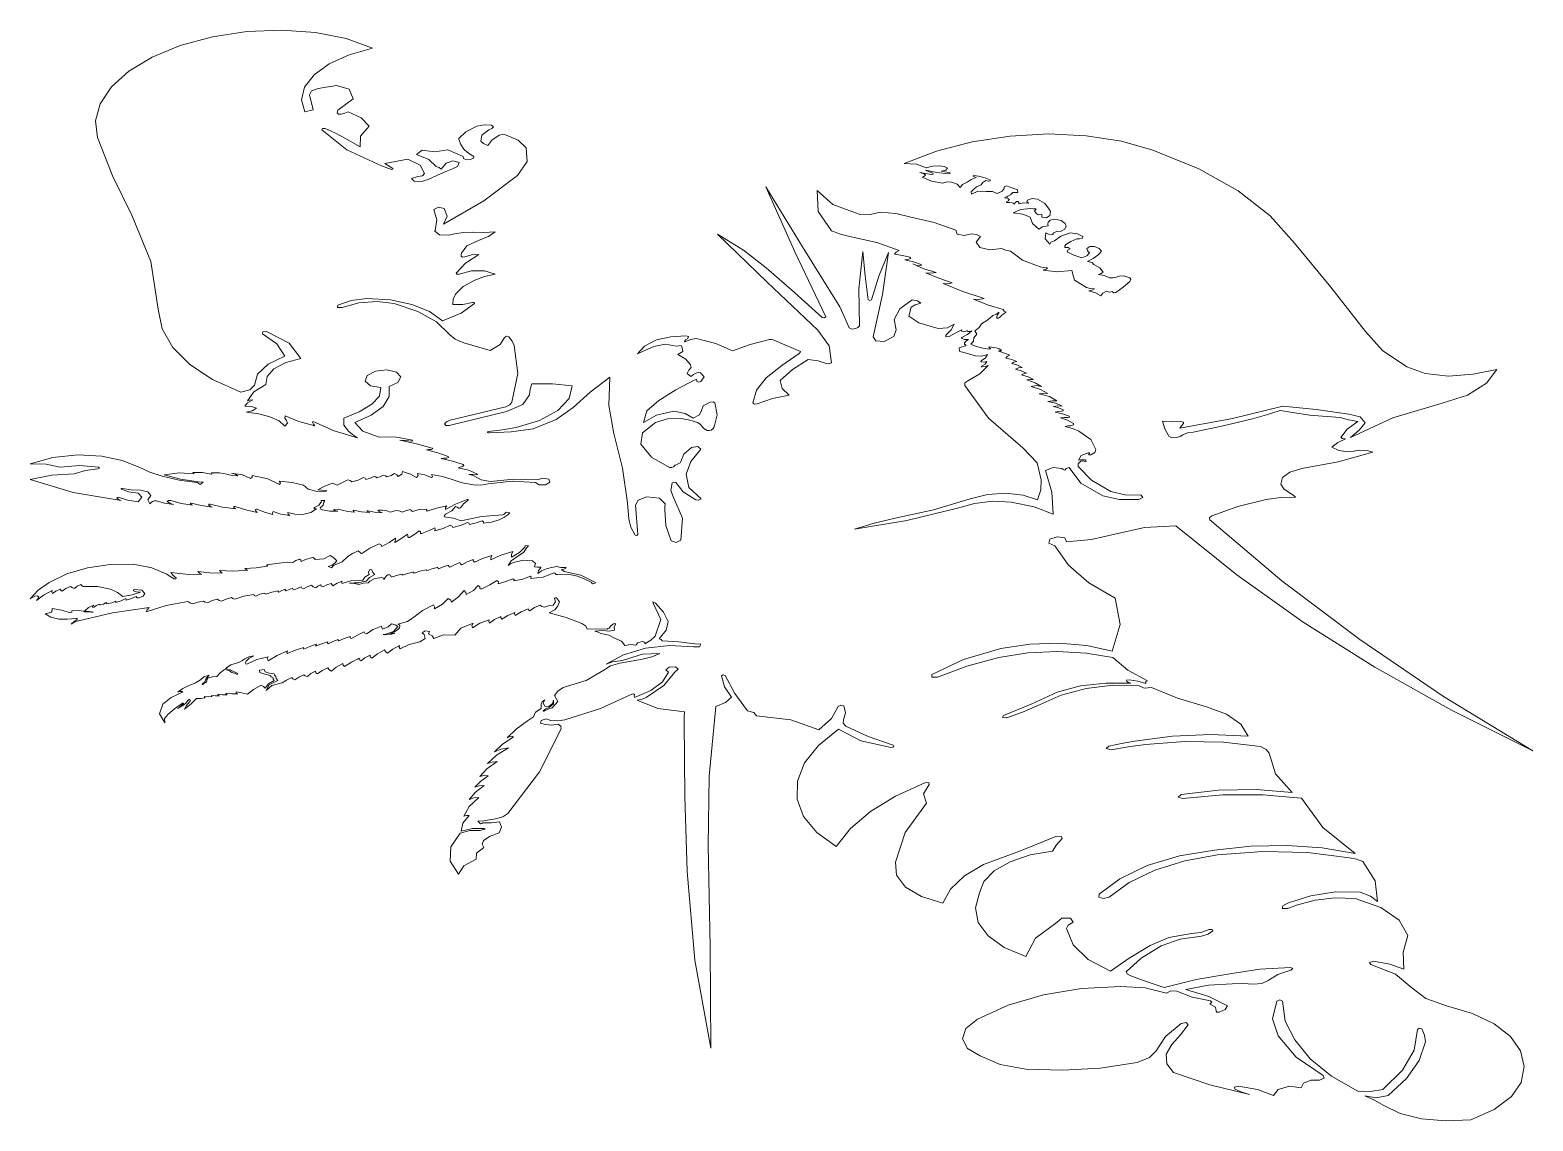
# Model space of a CAD drawing. Header units: millimetres. Extents: x 0 to 89.8, y -23.3 to 4.3.
# Drawn here: x 51.84 to 89.85, y -23.26 to 4.35 of the extents above; entities outside this region: 1.
import ezdxf

# ---------------------------------------------------------------- set-up
doc = ezdxf.new("R2010")
doc.units = ezdxf.units.MM
doc.layers.add('1', color=7, linetype='Continuous', true_color=0xffffff)
doc.layers.add('61', color=7, linetype='Continuous', true_color=0xffffff)

msp = doc.modelspace()

# ---------------------------------------------------------------- linework, layer by layer
at = {"layer": '1', "color": 3, "linetype": 'Continuous', "lineweight": 18}
msp.add_lwpolyline([(75.747281, -3.895694), (75.430692, -3.803442), (75.386852, -3.790681), (75.348474, -3.774419), (75.335516, -3.69174), (75.486807, -3.643462), (75.502869, -3.63843), (75.501996, -3.629652), (75.473833, -3.602723), (75.467136, -3.571474), (75.506325, -3.5248), (75.574661, -3.485854), (75.474819, -3.481376), (75.39849, -3.452817), (75.394283, -3.443792), (75.403909, -3.43493), (75.546191, -3.356292), (75.656606, -3.266925), (75.607932, -3.282645), (75.553256, -3.282628), (75.53812, -3.271122), (75.54072, -3.256521), (75.502368, -3.274737), (75.454473, -3.28496), (75.393163, -3.273912), (75.407149, -3.240208), (75.236381, -3.318439), (75.085284, -3.405898), (75.002043, -3.412068), (74.995568, -3.371772), (75.132102, -3.238541), (75.207487, -3.097206), (75.038828, -3.185987), (74.807096, -3.207752), (74.313274, -3.063855), (74.063659, -2.891472), (74.125656, -2.665379), (74.225545, -2.601279), (74.365829, -2.560642), (74.284865, -2.500707), (74.146225, -2.47503), (73.834404, -2.710074), (73.695407, -2.974104), (73.746666, -3.233998), (73.686447, -3.402918), (73.440556, -3.534953), (73.227839, -3.512989), (73.158779, -3.412548), (73.39892, -2.345462), (73.550746, -1.27994), (73.307511, -1.878299), (73.115199, -2.478032), (73.074064, -2.497586), (73.035306, -2.481723), (72.95707, -1.867888), (72.903554, -1.251879), (72.801591, -2.198374), (72.815251, -3.138957), (72.77664, -3.17571), (72.720437, -3.207119), (72.621031, -3.220742), (72.555014, -3.187679), (72.434861, -2.92079), (72.316953, -2.653525), (71.377778, -1.137651), (70.443398, 0.379207), (71.178665, -1.267165), (71.961097, -2.905501), (71.931003, -2.934708), (71.872063, -2.927005), (71.168375, -2.296644), (70.456865, -1.668748), (69.885486, -1.224437), (69.225053, -0.813985), (70.483588, -2.034503), (71.762164, -3.249057), (72.044856, -3.641911), (72.104262, -4.070488), (72.042564, -4.095564), (71.972169, -4.086751), (71.768266, -4.018577), (71.52036, -3.992028), (71.119166, -4.242281), (70.809673, -4.519251), (70.86241, -4.718259), (71.040725, -4.891388), (70.613119, -4.974981), (70.231518, -5.109196), (70.156544, -5.117575), (70.117967, -5.088245), (70.212803, -4.766993), (70.454176, -4.455972), (70.850494, -4.1383), (71.292613, -3.833978), (71.318935, -3.808986), (71.324754, -3.782098), (70.631426, -3.487622), (70.586791, -3.480044), (70.537508, -3.484741), (70.053043, -3.612822), (69.600702, -3.770699), (69.179984, -3.586848), (68.681594, -3.453684), (68.540323, -3.48369), (68.424258, -3.535745), (68.401976, -3.539519), (68.390828, -3.530461), (68.418363, -3.488998), (68.475383, -3.45413), (68.493235, -3.410368), (68.422553, -3.388428), (68.043491, -3.41257), (67.683082, -3.492646), (67.379478, -3.652277), (67.202848, -3.848908), (67.403984, -3.751295), (67.616506, -3.659912), (67.909598, -3.599976), (68.184285, -3.648), (68.306045, -3.634006), (68.332041, -3.691055), (68.345532, -3.783944), (68.21978, -3.862701), (68.419913, -3.981336), (68.541399, -4.126317), (68.554619, -4.191134), (68.502531, -4.255204), (68.461169, -4.34562), (68.553274, -4.417892), (68.615472, -4.366596), (68.702764, -4.324458), (68.74966, -4.316155), (68.793282, -4.323445), (68.891554, -4.426848), (68.806703, -4.544346), (68.741284, -4.560086), (68.693249, -4.538383), (68.705949, -4.517459), (68.696242, -4.497538), (68.661423, -4.500414), (68.630981, -4.510631), (68.167808, -4.759422), (67.73876, -5.022141), (67.437321, -5.289147), (67.355259, -5.58032), (67.682158, -5.397596), (68.121514, -5.295118), (68.408242, -5.357035), (68.612386, -5.471235), (68.770032, -5.388223), (68.821992, -5.28164), (68.860617, -5.159839), (69.042413, -5.066837), (69.113638, -5.063635), (69.156907, -5.088703), (69.217577, -5.38532), (69.140222, -5.689627), (69.115169, -5.73397), (69.062775, -5.773588), (69.013752, -5.787131), (68.963366, -5.781487), (68.876448, -5.735242), (68.827823, -5.675687), (68.788474, -5.625156), (68.719296, -5.584427), (68.526017, -5.521769), (68.304226, -5.483282), (67.960968, -5.488085), (67.653548, -5.583963), (67.330086, -5.843648), (67.283961, -6.13288), (67.552024, -6.459366), (68.01248, -6.720637), (68.069028, -6.724147), (68.11064, -6.701499), (68.153908, -6.659559), (68.22653, -6.628156), (68.279506, -6.60233), (68.299683, -6.568148), (68.371389, -6.384094), (68.569833, -6.216732), (68.73029, -6.192635), (68.802482, -6.259788), (68.553907, -6.571129), (68.431627, -6.893042), (68.497939, -7.229919), (68.808015, -7.517545), (68.746904, -7.545174), (68.672975, -7.537503), (68.359416, -7.340141), (68.168386, -7.103221), (68.124374, -7.088834), (68.080145, -7.108595), (68.042124, -7.300309), (68.112122, -7.483077), (68.33703, -8.007226), (68.296736, -8.558753), (68.180585, -8.61694), (68.055811, -8.578955), (67.91582, -8.191458), (67.891401, -7.791026), (67.896072, -7.716526), (67.897643, -7.642187), (67.75937, -7.496785), (67.434279, -7.46307), (67.221588, -7.54949), (67.147035, -7.676163), (67.212555, -8.419227), (67.184842, -8.438154), (67.146071, -8.429662), (67.034951, -8.23529), (66.985405, -8.031252), (66.949008, -7.618459), (66.824157, -6.735281), (66.606362, -5.862209), (66.47386, -5.15629), (66.501401, -4.437559), (66.005137, -4.812493), (65.572378, -5.203496), (65.145129, -5.509082), (64.560335, -5.744242), (64.006288, -5.818566), (63.446736, -5.84322), (63.421436, -5.841209), (63.406521, -5.831501), (63.411629, -5.817667), (63.436181, -5.809497), (63.789308, -5.767313), (64.135962, -5.707016), (64.722917, -5.533278), (65.185729, -5.280508), (65.473237, -4.976654), (65.553645, -4.655311), (65.053735, -4.60455), (64.531364, -4.602538), (64.487204, -4.740663), (64.466538, -4.878669), (64.301216, -5.126884), (63.892834, -5.304271), (62.441945, -5.656345), (62.355561, -5.654661), (62.323914, -5.616595), (62.369486, -5.563141), (62.461327, -5.525267), (63.872613, -5.182804), (63.971747, -5.133386), (64.024188, -5.070361), (64.175599, -4.345843), (64.080563, -3.634375), (64.029916, -3.521869), (63.950261, -3.415172), (63.888688, -3.402106), (63.840126, -3.430245), (63.726942, -3.60934), (63.478073, -3.758238), (62.807454, -3.562822), (62.589342, -3.475469), (62.448106, -3.354535), (62.120298, -3.03576), (61.644407, -2.771402), (61.045133, -2.575182), (60.614477, -2.521516), (60.153664, -2.555238), (59.730637, -2.671378), (59.618912, -2.670419), (59.626093, -2.614733), (59.964055, -2.493532), (60.356657, -2.448395), (60.954045, -2.482766), (61.494731, -2.592711), (61.943265, -2.771021), (62.270234, -3.006003), (62.743504, -2.818804), (63.081124, -2.571242), (63.074181, -2.549423), (63.029142, -2.547856), (62.781728, -2.59326), (62.528293, -2.595938), (62.540194, -2.465848), (62.601822, -2.336101), (62.794002, -2.142205), (63.085531, -1.977261), (63.330383, -1.890262), (63.601764, -1.830309), (63.333931, -1.748737), (63.00246, -1.747255), (62.690722, -1.826236), (62.630583, -1.829567), (62.614065, -1.802244), (62.855113, -1.553976), (63.192521, -1.330453), (63.003714, -1.342898), (62.832716, -1.392823), (62.773806, -1.399546), (62.741371, -1.377269), (62.741696, -1.339311), (62.74752, -1.301118), (62.889824, -1.111276), (63.195255, -0.968968), (63.429546, -0.876058), (63.598692, -0.753933), (63.31355, -0.772495), (63.031882, -0.768312), (62.801164, -0.772509), (62.574342, -0.809737), (62.433189, -0.843953), (62.195441, -0.837378), (62.079066, -0.740762), (62.079185, -0.732475), (62.081532, -0.724128), (62.129835, -0.455684), (62.051895, -0.196819), (62.171359, -0.135758), (62.311178, -0.167091), (62.391271, -0.360636), (62.297908, -0.563609), (63.31303, 0.025086), (64.16636, 0.668808), (64.41406, 1.017558), (64.383199, 1.370036), (64.183563, 1.559401), (63.864824, 1.700416), (63.781095, 1.707708), (63.700224, 1.68623), (63.518924, 1.564709), (63.414722, 1.426158), (63.303893, 1.473103), (63.242263, 1.539545), (63.26342, 1.690593), (63.44516, 1.822705), (63.518964, 1.854929), (63.55956, 1.901625), (63.506774, 1.939277), (63.319883, 1.950917), (63.134559, 1.913212), (62.857523, 1.775579), (62.684944, 1.60427), (62.679543, 1.59026), (62.680545, 1.576404), (62.733411, 1.451103), (62.812257, 1.33066), (62.900571, 1.246963), (63.024117, 1.176163), (63.059802, 1.145057), (63.054475, 1.107169), (62.976277, 1.071709), (62.876275, 1.066488), (62.797632, 1.097666), (62.792292, 1.15008), (62.409154, 1.316202), (62.073681, 1.262542), (61.756286, 1.305243), (61.611732, 1.198006), (61.922453, 1.072023), (62.106539, 0.893257), (62.187595, 0.868467), (62.23653, 0.827994), (62.364538, 0.978642), (62.53309, 1.041265), (62.694669, 0.994181), (62.646933, 0.896352), (62.523871, 0.837425), (62.394571, 0.781941), (62.146477, 0.676641), (61.907786, 0.565999), (61.737299, 0.517736), (61.552505, 0.520111), (61.487488, 0.595442), (61.644252, 0.642791), (61.762691, 0.660238), (61.816868, 0.716229), (61.705266, 0.930973), (61.394925, 1.081888), (60.808636, 0.969566), (61.018134, 0.845129), (61.014842, 0.82617), (60.976466, 0.82321), (60.728033, 0.909773), (59.849156, 1.315369), (59.221086, 1.826506), (59.239607, 1.857585), (59.303116, 1.858701), (59.530382, 1.756419), (59.741683, 1.646125), (60.185032, 1.396846), (60.193709, 1.661796), (60.419005, 1.916128), (60.215886, 2.122699), (59.883041, 2.279001), (59.802434, 2.241926), (59.70524, 2.218029), (59.638816, 2.221924), (59.608941, 2.25024), (59.611781, 2.285262), (59.622183, 2.320409), (60.013726, 2.610879), (59.907583, 2.853353), (59.590563, 2.945733), (59.126894, 2.869297), (58.9608, 2.80606), (58.910804, 2.708991), (59.001696, 2.327699), (58.791393, 2.27461), (58.704105, 2.583714), (58.782841, 2.903722), (59.022411, 3.213593), (59.407077, 3.492953), (59.911536, 3.723434), (60.502625, 3.889882), (59.835153, 4.131926), (59.05591, 4.287295), (58.203762, 4.348241), (57.321206, 4.311724), (56.452251, 4.179566), (55.640233, 3.958355), (54.92565, 3.659127), (54.342294, 3.303865), (53.898673, 2.907174), (53.61221, 2.484639), (53.494169, 2.052864), (53.549181, 1.62881), (53.935487, 0.638917), (54.413935, -0.335736), (54.893041, -1.507963), (55.081084, -2.717617), (55.182998, -3.212615), (55.452105, -3.682078), (55.881041, -4.113159), (56.458061, -4.49406), (57.167381, -4.814355), (57.399541, -4.754704), (57.515317, -4.638971), (57.592091, -4.363376), (57.858838, -4.106629), (58.281233, -3.901769), (58.082074, -3.595448), (57.720056, -3.335852), (57.724221, -3.288793), (57.819629, -3.280368), (58.392283, -3.575614), (58.685623, -3.966815), (58.306039, -4.066989), (58.0087, -4.22423), (57.833963, -4.417196), (57.805545, -4.619698), (57.49725, -4.808572), (57.334812, -5.031503), (57.390464, -5.013615), (57.4534, -5.009246), (57.464052, -5.01389), (57.458606, -5.021182), (57.341342, -5.088001), (57.271453, -5.167673), (57.438598, -5.176431), (57.568745, -5.223193), (57.457357, -5.284355), (57.313556, -5.324158), (57.627341, -5.3624), (57.907455, -5.435202), (58.138741, -5.53643), (58.28706, -5.671912), (58.346803, -5.601623), (58.324124, -5.531177), (58.286133, -5.476717), (58.289859, -5.416705), (58.637632, -5.560979), (59.041479, -5.667742), (59.005705, -5.621937), (58.979132, -5.574142), (58.991749, -5.560739), (59.019716, -5.562055), (59.530836, -5.790934), (60.121499, -5.970722), (59.998048, -5.890115), (59.893283, -5.802719), (59.774193, -5.646234), (59.776595, -5.472078), (60.165677, -5.313278), (60.480229, -5.118428), (60.680261, -4.913346), (60.707785, -4.695922), (60.449943, -4.651173), (60.31863, -4.534716), (60.366689, -4.393413), (60.574773, -4.284123), (60.859157, -4.250823), (61.105404, -4.306913), (61.214425, -4.429823), (61.142353, -4.570096), (60.918188, -4.671285), (60.920554, -4.924193), (60.765669, -5.175258), (60.468243, -5.400639), (60.056514, -5.578941), (60.251619, -5.803224), (60.647082, -5.944286), (61.103965, -5.952013), (61.51229, -6.033356), (61.518537, -6.047453), (61.490321, -6.054493), (61.341021, -6.040417), (61.188857, -6.031484), (61.613081, -6.119913), (62.011996, -6.229963), (62.02386, -6.249703), (61.98722, -6.263419), (61.928125, -6.266359), (61.869156, -6.272072), (62.152482, -6.35239), (62.41559, -6.446692), (62.424793, -6.469508), (62.382497, -6.483872), (62.310199, -6.486986), (62.238202, -6.495004), (62.526492, -6.564177), (62.793914, -6.649397), (62.811526, -6.674187), (62.773732, -6.696582), (62.719397, -6.710147), (62.668737, -6.727318), (62.939278, -6.789891), (63.15828, -6.88748), (63.15785, -6.899565), (63.133997, -6.903994), (63.038565, -6.89589), (62.9391, -6.899095), (63.017632, -6.911936), (63.076719, -6.939197), (63.245135, -7.02922), (63.480153, -7.074956), (64.075412, -7.02049), (64.663332, -7.032663), (64.810653, -6.9891), (64.955785, -7.016578), (64.984663, -7.093502), (64.874591, -7.159415), (64.712078, -7.162508), (64.624853, -7.100354), (64.032399, -7.066049), (63.425984, -7.136425), (63.23923, -7.165157), (63.051571, -7.162358), (62.764617, -7.111502), (62.518392, -7.027122), (62.268967, -6.950789), (61.988035, -6.901769), (62.008959, -6.928934), (62.014856, -6.958689), (61.995444, -6.972101), (61.965886, -6.968525), (61.823007, -6.904915), (61.635728, -6.874929), (61.656145, -6.92374), (61.615146, -6.973254), (61.457576, -6.887601), (61.259988, -6.824425), (61.242883, -6.89343), (61.148838, -6.949891), (61.116643, -6.908703), (61.058269, -6.876349), (60.974607, -6.926534), (60.864212, -6.961253), (60.831196, -6.931857), (60.772851, -6.914683), (60.697455, -6.956966), (60.598979, -6.984262), (60.585566, -6.959263), (60.550444, -6.941103), (60.4519, -6.989491), (60.330651, -7.021229), (60.316197, -6.991269), (60.269043, -6.972574), (60.137753, -7.038481), (59.974341, -7.08116), (59.933875, -7.053617), (59.877884, -7.033785), (59.744106, -7.103451), (59.606041, -7.171055), (59.550656, -7.141545), (59.487457, -7.116098), (59.289512, -7.193681), (59.121414, -7.287125), (59.221927, -7.298842), (59.326686, -7.302989), (59.34363, -7.311719), (59.325494, -7.32211), (59.195722, -7.328427), (59.069213, -7.322031), (58.8692, -7.268206), (58.753884, -7.171399), (58.466446, -7.09793), (58.13767, -7.071212), (58.171979, -7.110291), (58.150906, -7.15491), (57.853825, -7.007412), (57.460289, -6.924475), (57.4589, -6.965491), (57.416137, -7.003317), (57.214668, -6.905868), (56.938209, -6.864051), (57.031401, -6.888819), (57.098209, -6.928809), (56.948922, -6.920982), (56.81403, -6.89366), (56.630798, -6.859283), (56.427059, -6.858171), (56.433319, -6.872727), (56.421841, -6.887625), (56.201622, -6.846554), (55.956895, -6.845536), (55.978606, -6.861465), (55.985317, -6.881076), (55.612914, -6.855018), (55.232456, -6.90995), (55.643958, -7.016751), (56.097788, -7.081954), (56.215801, -7.093654), (56.143093, -7.147596), (56.068994, -7.103315), (55.609116, -7.039132), (55.180502, -6.94217), (54.867952, -6.842191), (54.603021, -6.714201), (54.173154, -6.54356), (53.655443, -6.438081), (53.044382, -6.403573), (52.417837, -6.46856), (51.840184, -6.626367), (52.243526, -6.636524), (52.599743, -6.713548), (53.09745, -6.671306), (53.572817, -6.714788), (53.592311, -6.734641), (53.555175, -6.751232), (53.240081, -6.79401), (52.952856, -6.879535), (52.387175, -6.917178), (51.843174, -7.027222), (52.929359, -7.351159), (54.147021, -7.559122), (54.075969, -7.528971), (54.037476, -7.486056), (54.045924, -7.476283), (54.066508, -7.475885), (54.308429, -7.545541), (54.576276, -7.592115), (54.663285, -7.475001), (54.571306, -7.370021), (54.338022, -7.337459), (54.144801, -7.269973), (54.144424, -7.255713), (54.173125, -7.251466), (54.396562, -7.286311), (54.636683, -7.294147), (54.817547, -7.337179), (54.894984, -7.429155), (54.819322, -7.536942), (54.873282, -7.639868), (54.900137, -7.61059), (54.936084, -7.583353), (54.984603, -7.565468), (55.041454, -7.565024), (55.242847, -7.622362), (55.470519, -7.654807), (55.373234, -7.626728), (55.307241, -7.581912), (55.340059, -7.555857), (55.398574, -7.55568), (55.659428, -7.628889), (55.946719, -7.678217), (55.913093, -7.655956), (55.894021, -7.629259), (55.900699, -7.621398), (55.91727, -7.620752), (56.16976, -7.68439), (56.444772, -7.725944), (56.392567, -7.699952), (56.350904, -7.669484), (56.357982, -7.65127), (56.394865, -7.648048), (56.706979, -7.720853), (57.04227, -7.769996), (57.008698, -7.747216), (56.987423, -7.720601), (56.999294, -7.705751), (57.030294, -7.705194), (57.29508, -7.791437), (57.581562, -7.86122), (57.549938, -7.825676), (57.541235, -7.785848), (57.555607, -7.775055), (57.57984, -7.776071), (57.768807, -7.847916), (57.975697, -7.907735), (57.969549, -7.872991), (57.987973, -7.837764), (58.185978, -7.898741), (58.410318, -7.936747), (58.366028, -7.900685), (58.359384, -7.856734), (58.534013, -7.900407), (58.734953, -7.912415), (58.9399, -7.858374), (59.083715, -7.766774), (59.060369, -7.768589), (59.038404, -7.76607), (59.019412, -7.751637), (59.035784, -7.734299), (59.143688, -7.673061), (59.204314, -7.599376), (59.202319, -7.554579), (59.293152, -7.554854), (59.2672, -7.599565), (59.25001, -7.675229), (59.173311, -7.744983), (59.193708, -7.771445), (59.226866, -7.793969), (59.418453, -7.82453), (59.627299, -7.823607), (59.573548, -7.813615), (59.527459, -7.797469), (59.524068, -7.791088), (59.533713, -7.785603), (59.641517, -7.777531), (59.735675, -7.797428), (59.880164, -7.835873), (60.045268, -7.852371), (60.020505, -7.833023), (60.00835, -7.810363), (60.012607, -7.80576), (60.022423, -7.805125), (60.220308, -7.842184), (60.432159, -7.861596), (60.388603, -7.845764), (60.357808, -7.823766), (60.361637, -7.815547), (60.37834, -7.814146), (60.551805, -7.850121), (60.740893, -7.867108), (60.681897, -7.844494), (60.6351, -7.815765), (60.635127, -7.805151), (60.653933, -7.798724), (60.699755, -7.797731), (60.744495, -7.80014), (60.863951, -7.813959), (60.956553, -7.850861), (61.031076, -7.822889), (61.118031, -7.809636), (61.198106, -7.822858), (61.258611, -7.850601), (61.351586, -7.807346), (61.467631, -7.784495), (61.475549, -7.812629), (61.509154, -7.834261), (61.681481, -7.785569), (61.870331, -7.771585), (61.862547, -7.79966), (61.879446, -7.825195), (62.122151, -7.749685), (62.377328, -7.687386), (62.343681, -7.733501), (62.347983, -7.780189), (62.601506, -7.644927), (62.889952, -7.528357), (62.922611, -7.529097), (62.922438, -7.545361), (62.80355, -7.638875), (62.726729, -7.740578), (62.703911, -7.751834), (62.676714, -7.746899), (62.643325, -7.725719), (62.601559, -7.708576), (62.506979, -7.813664), (62.344801, -7.899053), (62.316891, -7.935058), (62.311168, -7.972202), (62.544691, -8.006281), (62.740269, -8.073331), (63.257339, -7.960543), (63.799574, -7.918098), (63.823573, -7.911903), (63.829238, -7.899189), (63.883526, -7.850193), (63.975808, -7.871664), (63.919026, -7.920082), (63.820393, -7.987642), (63.701665, -8.047209), (63.513604, -8.106251), (63.304303, -8.13376), (63.309627, -8.098766), (63.273019, -8.071283), (63.122513, -8.123934), (62.955844, -8.159613), (62.939095, -8.133506), (62.900162, -8.114953), (62.726238, -8.187825), (62.52748, -8.240493), (62.512929, -8.205428), (62.46475, -8.180385), (62.285244, -8.261461), (62.079646, -8.323955), (62.089059, -8.285853), (62.07312, -8.249866), (61.915591, -8.32308), (61.743957, -8.387656), (61.724809, -8.388471), (61.716838, -8.380423), (61.711461, -8.348751), (61.680608, -8.322346), (61.570313, -8.408703), (61.439224, -8.488363), (61.407162, -8.492656), (61.39269, -8.479346), (61.396683, -8.442447), (61.384292, -8.407024), (61.242149, -8.512919), (61.079845, -8.612144), (61.062587, -8.614203), (61.056796, -8.606532), (61.079379, -8.558321), (61.082294, -8.510065), (60.921702, -8.620043), (60.736562, -8.720767), (60.721868, -8.681201), (60.672735, -8.650947), (60.43456, -8.764493), (60.233629, -8.89395), (60.219232, -8.897663), (60.208128, -8.893054), (60.181492, -8.860348), (60.136498, -8.833744), (59.996199, -8.90092), (59.877163, -8.977185), (59.731222, -9.104811), (59.51051, -9.204935), (59.459319, -9.257975), (59.377365, -9.224362), (59.477078, -9.191222), (59.551759, -9.138914), (59.594898, -9.079975), (59.51941, -9.010993), (59.427086, -8.947823), (59.26757, -9.030648), (59.050075, -9.051671), (59.031418, -9.021735), (58.991196, -8.998515), (58.834679, -9.041266), (58.69725, -9.099203), (58.686057, -9.066306), (58.65397, -9.03812), (58.559407, -9.07718), (58.485869, -9.125917), (58.348266, -9.116587), (58.20628, -9.130593), (58.013449, -9.158885), (57.819647, -9.184175), (57.830812, -9.192102), (57.844694, -9.198849), (57.850157, -9.207082), (57.838151, -9.214615), (57.557372, -9.263005), (57.269778, -9.27631), (57.301316, -9.299826), (57.347327, -9.316442), (56.986352, -9.340536), (56.632561, -9.327464), (56.662026, -9.360842), (56.700968, -9.391341), (56.384871, -9.384346), (56.08163, -9.352003), (56.121717, -9.393238), (56.176038, -9.429722), (55.782097, -9.419435), (55.403751, -9.378926), (55.457679, -9.450836), (55.535209, -9.516143), (55.528298, -9.536949), (55.486292, -9.538005), (55.382816, -9.481578), (55.299717, -9.41699), (54.922733, -9.257722), (54.450093, -9.169415), (53.870042, -9.178103), (53.295588, -9.262021), (52.766974, -9.415288), (52.32124, -9.627166), (52.04395, -9.825367), (51.84573, -10.042094), (51.901767, -10.009815), (51.961582, -9.979191), (52.028831, -9.97112), (52.058512, -9.999109), (52.034583, -10.042059), (52.002576, -10.084182), (52.179929, -9.951534), (52.401878, -9.835206), (52.390147, -9.873416), (52.405765, -9.909576), (52.49453, -9.851299), (52.604224, -9.802231), (52.619489, -9.828466), (52.649931, -9.850489), (52.746153, -9.786442), (52.864913, -9.732084), (52.903035, -9.761338), (52.962908, -9.779697), (53.030266, -9.726453), (53.121893, -9.682297), (53.143889, -9.710787), (53.180588, -9.734658), (53.548087, -9.731868), (53.870361, -9.800661), (54.052511, -9.88061), (54.183676, -9.982782), (54.423282, -9.947045), (54.637073, -9.87673), (54.53484, -9.869937), (54.456732, -9.839894), (54.45358, -9.820571), (54.485919, -9.807063), (54.668661, -9.824906), (54.742263, -9.907381), (54.701293, -9.974402), (54.58567, -10.018299), (54.551166, -10.017222), (54.532787, -10.00369), (54.528388, -9.994506), (54.520638, -9.986065), (54.405108, -10.036769), (54.274318, -10.076364), (54.271587, -10.056458), (54.261273, -10.037625), (54.147674, -10.093834), (54.010051, -10.133439), (54.0116, -10.117355), (54.008547, -10.101614), (53.905567, -10.144859), (53.781522, -10.166953), (53.782236, -10.151929), (53.765006, -10.140632), (53.700999, -10.175614), (53.620661, -10.200465), (53.605661, -10.200401), (53.597819, -10.19454), (53.592374, -10.184727), (53.580751, -10.176635), (53.519451, -10.216052), (53.448826, -10.251623), (53.431549, -10.25384), (53.421097, -10.247651), (53.427719, -10.224934), (53.455834, -10.205348), (53.320375, -10.267204), (53.225409, -10.344509), (53.234748, -10.355223), (53.25538, -10.360736), (53.332951, -10.361533), (53.404482, -10.37282), (53.440338, -10.380272), (53.399547, -10.381097), (53.323796, -10.37273), (53.243485, -10.377254), (53.213572, -10.370823), (53.200154, -10.356148), (53.053993, -10.33577), (52.896106, -10.349204), (52.900165, -10.378657), (52.858475, -10.402908), (52.644261, -10.334745), (52.399725, -10.292524), (52.390248, -10.383464), (52.218354, -10.427075), (52.364773, -10.510655), (52.568739, -10.55916), (52.781042, -10.560825), (52.99492, -10.539682), (53.03331, -10.545854), (53.030128, -10.566674), (52.949807, -10.625446), (52.881505, -10.687323), (52.947778, -10.64457), (53.03032, -10.609266), (53.921257, -10.399777), (54.853288, -10.266296), (54.800568, -10.319429), (54.779324, -10.375925), (55.280611, -10.212871), (55.833185, -10.112278), (55.88429, -10.148024), (55.957674, -10.172587), (56.083922, -10.128314), (56.225147, -10.100481), (56.264735, -10.130047), (56.328701, -10.146538), (56.443552, -10.090826), (56.584166, -10.054223), (56.622961, -10.084642), (56.682555, -10.105144), (56.797938, -10.051379), (56.933581, -10.012162), (56.967617, -10.038292), (57.021973, -10.054049), (57.248159, -9.980092), (57.497525, -9.934019), (57.505429, -9.959508), (57.547151, -9.973385), (57.653611, -9.926178), (57.781275, -9.896955), (57.783805, -9.915275), (57.805542, -9.929064), (57.955303, -9.880036), (58.116061, -9.84255), (58.115283, -9.859667), (58.129467, -9.874373), (58.207118, -9.834542), (58.297773, -9.802467), (58.2943, -9.823979), (58.314074, -9.841785), (58.388969, -9.806566), (58.4746, -9.778449), (58.48739, -9.801413), (58.515489, -9.82001), (58.599896, -9.778897), (58.694859, -9.744165), (58.710497, -9.774186), (58.753878, -9.795294), (58.844824, -9.742444), (58.958455, -9.702041), (59.000302, -9.737376), (59.065767, -9.76211), (59.116114, -9.724403), (59.181682, -9.692551), (59.20694, -9.722467), (59.255231, -9.743629), (59.347482, -9.694282), (59.455489, -9.653756), (59.469537, -9.684982), (59.500467, -9.712177), (59.604436, -9.648412), (59.729884, -9.594803), (59.716499, -9.626149), (59.728921, -9.655981), (59.978253, -9.584615), (60.252251, -9.570784), (60.309481, -9.492322), (60.417661, -9.425714), (60.401414, -9.371249), (60.420183, -9.314791), (60.453091, -9.30251), (60.479971, -9.31466), (60.505209, -9.375143), (60.560413, -9.428893), (60.426152, -9.505573), (60.336261, -9.595183), (60.240713, -9.612157), (60.151532, -9.637826), (60.034318, -9.635992), (59.916777, -9.651411), (60.044482, -9.655771), (60.157624, -9.680258), (60.266135, -9.646745), (60.387564, -9.6402), (60.404237, -9.618715), (60.42993, -9.599051), (60.560965, -9.532364), (60.734497, -9.503875), (60.779374, -9.524412), (60.786728, -9.555823), (60.819731, -9.505288), (60.864157, -9.456286), (60.889814, -9.440683), (60.927166, -9.434003), (60.957372, -9.446168), (60.965012, -9.46576), (60.963547, -9.481203), (60.971612, -9.49555), (61.103339, -9.450749), (61.245939, -9.416927), (61.246948, -9.431429), (61.26026, -9.443631), (61.387708, -9.400694), (61.523959, -9.366389), (61.537034, -9.366727), (61.54271, -9.372264), (61.545346, -9.38361), (61.554642, -9.393679), (61.700746, -9.345152), (61.857075, -9.306942), (61.866231, -9.307503), (61.868707, -9.311817), (61.867243, -9.322545), (61.874189, -9.332214), (61.998558, -9.287567), (62.134889, -9.25434), (62.15469, -9.255439), (62.161564, -9.264412), (62.160913, -9.275702), (62.165872, -9.286383), (62.289714, -9.236924), (62.424697, -9.196125), (62.431494, -9.222213), (62.458285, -9.243809), (62.576974, -9.180326), (62.709483, -9.123995), (62.724057, -9.157109), (62.760201, -9.184764), (62.894573, -9.11157), (63.043531, -9.045645), (63.04996, -9.083029), (63.077477, -9.116746), (63.281566, -9.023442), (63.516282, -8.951694), (63.489867, -9.005943), (63.496344, -9.059619), (63.745114, -8.935621), (64.049473, -8.850484), (64.017568, -8.918686), (64.015301, -8.986851), (64.213741, -8.871515), (64.35048, -8.738199), (64.364172, -8.695948), (64.445311, -8.704157), (64.405562, -8.743771), (64.319542, -8.873183), (64.14928, -8.984787), (64.006391, -9.08674), (63.931697, -9.201957), (63.992151, -9.159802), (64.068088, -9.123989), (64.306103, -9.067321), (64.549958, -9.084837), (64.622336, -9.154116), (64.598002, -9.236645), (64.666177, -9.242197), (64.736753, -9.241803), (64.759546, -9.24729), (64.758747, -9.260476), (64.699723, -9.33059), (64.681164, -9.403635), (64.776917, -9.337576), (64.903127, -9.285144), (65.028612, -9.248511), (65.165806, -9.230434), (65.260641, -9.250539), (65.368718, -9.249405), (65.394201, -9.254579), (65.390982, -9.268899), (65.338687, -9.29468), (65.275391, -9.312823), (65.316058, -9.329491), (65.343402, -9.352005), (65.76651, -9.445002), (66.086759, -9.605674), (66.145715, -9.638098), (66.064769, -9.666896), (66.027745, -9.626671), (65.865878, -9.542952), (65.681875, -9.470998), (65.445719, -9.419488), (65.174421, -9.426299), (65.144347, -9.424987), (65.125974, -9.414034), (65.110247, -9.398748), (65.084797, -9.387359), (64.819664, -9.494885), (64.497982, -9.532274), (64.513693, -9.499987), (64.495096, -9.470223), (64.298993, -9.544631), (64.076369, -9.593097), (64.079387, -9.561099), (64.048211, -9.535108), (63.875417, -9.606964), (63.680457, -9.661205), (63.685024, -9.616815), (63.645022, -9.579743), (63.469158, -9.692416), (63.262849, -9.792154), (63.231316, -9.794888), (63.217356, -9.781874), (63.212004, -9.740934), (63.176315, -9.705689), (63.050712, -9.83008), (62.86469, -9.936867), (62.861593, -9.882949), (62.814164, -9.837028), (62.677191, -9.989781), (62.494484, -10.13264), (62.479678, -10.079033), (62.414675, -10.038249), (62.266168, -10.175296), (62.065634, -10.297182), (62.070266, -10.24343), (62.039612, -10.193984), (61.763644, -10.3413), (61.549083, -10.510142), (61.38146, -10.619867), (61.14211, -10.68806), (61.174472, -10.703181), (61.194583, -10.7231), (61.179789, -10.774422), (61.139676, -10.823893), (61.059362, -10.878282), (60.959018, -10.924146), (61.002426, -10.920426), (61.045634, -10.915459), (61.057696, -10.918967), (61.049612, -10.925589), (60.985443, -10.934642), (60.920457, -10.938929), (60.865464, -10.950881), (60.807844, -10.953223), (60.77134, -10.950836), (60.80828, -10.944778), (61.03395, -10.868339), (61.142796, -10.746297), (61.074745, -10.704068), (60.978117, -10.678024), (60.894326, -10.755815), (60.754231, -10.811833), (60.733838, -10.773592), (60.728675, -10.733233), (60.520111, -10.822019), (60.352599, -10.929696), (60.306171, -10.91229), (60.291066, -10.883642), (60.116638, -10.962292), (59.966683, -11.052273), (59.939313, -11.027678), (59.93227, -10.998794), (59.780337, -11.048258), (59.64681, -11.110086), (59.633736, -11.092865), (59.635494, -11.07363), (59.498184, -11.121466), (59.377662, -11.179803), (59.364274, -11.158185), (59.369343, -11.134604), (59.21103, -11.183737), (59.068136, -11.244202), (59.069259, -11.219416), (59.086589, -11.195119), (58.919106, -11.252238), (58.762703, -11.317138), (58.756312, -11.295599), (58.763297, -11.273266), (58.54614, -11.343722), (58.354685, -11.431583), (58.336732, -11.398738), (58.348936, -11.363402), (58.085512, -11.476666), (57.863591, -11.60975), (57.839279, -11.564), (57.86357, -11.515217), (57.577176, -11.581007), (57.34294, -11.689563), (57.314786, -11.695489), (57.295333, -11.685892), (57.292569, -11.652133), (57.305298, -11.61796), (57.377402, -11.545311), (57.502058, -11.491069), (57.372004, -11.511907), (57.267801, -11.558627), (57.19807, -11.609651), (57.110554, -11.653919), (56.915927, -11.715349), (56.786522, -11.810081), (56.89687, -11.84123), (56.98403, -11.886268), (57.045893, -11.907), (57.090732, -11.936475), (57.085113, -11.946812), (57.064198, -11.946653), (57.009155, -11.924568), (56.944407, -11.909322), (56.874292, -11.857423), (56.76036, -11.829487), (56.645324, -11.914688), (56.567662, -12.007958), (56.452777, -12.015207), (56.346843, -12.043614), (56.309837, -12.083), (56.306615, -12.124448), (56.304031, -12.142324), (56.284957, -12.158613), (56.245836, -12.182599), (56.213104, -12.208611), (56.195751, -12.212224), (56.189726, -12.204232), (56.211876, -12.183205), (56.240422, -12.163872), (56.261926, -12.145699), (56.268525, -12.12569), (56.292852, -12.048073), (56.372896, -11.976798), (56.236341, -12.020971), (56.153336, -12.090162), (56.02563, -12.172448), (55.864, -12.23878), (55.700967, -12.313625), (55.580135, -12.405204), (55.630027, -12.389605), (55.686039, -12.386222), (55.702281, -12.393844), (55.692457, -12.405169), (55.40467, -12.543111), (55.195775, -12.71047), (55.117563, -12.954144), (55.249844, -13.178883), (55.243728, -13.074236), (55.320739, -12.971377), (55.494316, -12.826453), (55.692534, -12.68847), (55.713112, -12.685627), (55.719247, -12.694999), (55.65582, -12.759201), (55.577407, -12.819938), (55.635338, -12.786095), (55.692169, -12.751822), (55.779833, -12.683972), (55.83724, -12.61006), (55.846217, -12.601004), (55.859621, -12.593212), (55.875638, -12.591054), (55.885592, -12.596692), (55.885857, -12.624359), (55.871593, -12.652031), (55.796043, -12.741787), (55.743988, -12.834212), (55.91127, -12.704931), (56.049314, -12.568764), (56.15995, -12.56628), (56.269789, -12.551546), (56.251588, -12.536616), (56.249689, -12.518382), (56.345489, -12.52331), (56.443784, -12.518741), (56.425331, -12.504501), (56.427866, -12.486532), (56.525584, -12.497833), (56.628691, -12.497915), (56.5968, -12.482475), (56.58813, -12.459986), (56.702993, -12.472955), (56.823243, -12.475485), (56.797825, -12.457295), (56.794914, -12.434144), (56.939165, -12.451128), (57.091776, -12.450504), (57.048408, -12.429199), (57.052426, -12.396935), (57.199868, -12.422329), (57.335941, -12.458235), (57.488681, -12.337597), (57.682212, -12.23092), (57.743317, -12.26347), (57.784878, -12.303357), (57.874041, -12.199434), (58.017249, -12.108917), (57.989085, -12.077244), (57.990158, -12.041012), (57.937356, -12.01578), (57.910018, -11.981368), (57.773641, -11.949322), (57.652156, -11.906227), (57.646049, -11.849007), (57.762497, -11.833544), (57.789679, -11.887967), (57.888874, -11.927456), (58.016481, -11.942674), (58.023353, -11.9794), (58.058391, -12.010329), (58.060726, -12.06414), (58.106484, -12.110368), (57.88293, -12.216921), (57.811316, -12.360516), (57.9583, -12.23527), (58.215562, -12.166714), (58.327353, -12.098743), (58.457083, -12.03889), (58.482498, -12.071109), (58.535855, -12.092549), (58.633541, -12.02363), (58.759743, -11.966641), (58.799516, -11.991617), (58.85589, -12.007337), (58.939036, -11.936882), (59.056935, -11.878731), (59.067439, -11.913465), (59.111217, -11.939335), (59.225816, -11.856976), (59.374189, -11.788379), (59.395617, -11.83591), (59.459238, -11.870996), (59.582718, -11.77027), (59.75, -11.685058), (59.75708, -11.723661), (59.795961, -11.755487), (59.966437, -11.643557), (60.163825, -11.54247), (60.165123, -11.582317), (60.21269, -11.611764), (60.30803, -11.534477), (60.439092, -11.470218), (60.443115, -11.512367), (60.485608, -11.546694), (60.62858, -11.436532), (60.806049, -11.338321), (60.829455, -11.380023), (60.876858, -11.415201), (61.016646, -11.31719), (61.182332, -11.228935), (61.173535, -11.270718), (61.202769, -11.307796), (61.429238, -11.202498), (61.700344, -11.131068), (61.83329, -11.047086), (61.809261, -10.949397), (61.752617, -10.902927), (61.832878, -10.856406), (61.937748, -10.874922), (61.920502, -10.932571), (62.005042, -10.984175), (62.052424, -11.047654), (62.298758, -10.954199), (62.585598, -10.966373), (62.736727, -10.786533), (63.047169, -10.660564), (63.01566, -10.718902), (63.029605, -10.776078), (63.212665, -10.664168), (63.447952, -10.579877), (63.439882, -10.623507), (63.461006, -10.66424), (63.582182, -10.569304), (63.74381, -10.48933), (63.748787, -10.525844), (63.774706, -10.558877), (63.919193, -10.465496), (64.103695, -10.39111), (64.089879, -10.429339), (64.107669, -10.46519), (64.259186, -10.374456), (64.4339, -10.294364), (64.44814, -10.32172), (64.47724, -10.345258), (64.593019, -10.266026), (64.742905, -10.201839), (64.778436, -10.237053), (64.84898, -10.255195), (64.950844, -10.21919), (65.068005, -10.203294), (65.123854, -10.118642), (65.102481, -10.03496), (65.115348, -10.017729), (65.150352, -10.019426), (65.230381, -10.121531), (65.18041, -10.236048), (65.112304, -10.327014), (64.965919, -10.395169), (65.398945, -10.520374), (65.792476, -10.671941), (65.896232, -10.733672), (65.930684, -10.814914), (66.185371, -10.799589), (66.433114, -10.813093), (66.450635, -10.797617), (66.481409, -10.788414), (66.524053, -10.728196), (66.593504, -10.672963), (66.631677, -10.667493), (66.644591, -10.684569), (66.610367, -10.761998), (66.619124, -10.838472), (66.557848, -10.844339), (66.501427, -10.859762), (66.315102, -10.844094), (66.121226, -10.863616), (66.208958, -10.884189), (66.272831, -10.91955), (66.473358, -10.964076), (66.622307, -11.041884), (66.797048, -11.118999), (66.883541, -11.228879), (67.021222, -11.19877), (67.155765, -11.216223), (67.212759, -11.159034), (67.31909, -11.121752), (67.384798, -11.140263), (67.389773, -11.17924), (67.537189, -11.090119), (67.645429, -10.989583), (67.789264, -10.567397), (67.602743, -10.169954), (67.590602, -10.122654), (67.656248, -10.154737), (67.856124, -10.377961), (67.979812, -10.618191), (67.929922, -10.840706), (67.75011, -11.05432), (67.79964, -11.077162), (67.822352, -11.109484), (68.247161, -11.129858), (68.65428, -11.180184), (68.803256, -11.187893), (68.770822, -11.263207), (68.620869, -11.25777), (68.019958, -11.224954), (67.405446, -11.294452), (66.846582, -11.458432), (66.406349, -11.698415), (66.57143, -11.640153), (66.760045, -11.611103), (66.850091, -11.596923), (66.928021, -11.568345), (67.32202, -11.443659), (67.765406, -11.424799), (67.560795, -11.512387), (67.324248, -11.574175), (67.041426, -11.623251), (66.757796, -11.670578), (66.518458, -11.741422), (66.351503, -11.852814), (65.905806, -12.111133), (65.324123, -12.287242), (65.183282, -12.380585), (65.098684, -12.486845), (65.186041, -12.640942), (65.042756, -12.799401), (64.934935, -12.838224), (64.84454, -12.886996), (64.817942, -12.890395), (64.812654, -12.877826), (64.881, -12.832179), (64.968313, -12.795061), (65.079931, -12.704841), (65.079837, -12.605218), (65.050359, -12.689506), (64.96337, -12.766961), (64.902903, -12.781216), (64.854084, -12.763872), (64.81881, -12.683394), (64.859565, -12.598779), (64.790225, -12.649505), (64.766539, -12.707318), (64.76685, -12.818294), (64.620871, -12.912241), (64.571787, -13.031028), (64.423607, -13.133509), (64.135555, -13.33965), (63.905533, -13.560484), (63.959814, -13.540137), (64.017685, -13.522716), (64.058115, -13.525999), (64.054941, -13.546794), (63.791779, -13.723119), (63.581836, -13.914042), (63.746607, -13.849087), (63.940054, -13.814221), (63.6398, -14.002173), (63.406887, -14.209747), (63.523156, -14.175011), (63.651726, -14.161413), (63.391715, -14.342295), (63.216812, -14.542971), (63.317962, -14.515536), (63.423216, -14.524536), (63.234934, -14.662998), (63.08806, -14.81142), (63.199365, -14.778018), (63.323038, -14.771356), (63.108923, -14.939323), (62.948247, -15.118814), (63.060723, -15.079203), (63.191356, -15.070105), (62.944976, -15.30024), (62.810182, -15.546027), (62.875934, -15.527389), (62.947778, -15.526024), (62.780625, -15.720485), (62.740544, -15.923479), (63.027123, -15.857518), (63.32814, -15.855228), (63.346801, -15.868146), (63.323469, -15.881896), (63.269839, -15.892153), (63.220011, -15.90719), (62.958047, -15.904069), (62.715123, -15.971092), (62.478293, -16.323193), (62.463847, -16.68077), (62.673182, -17.009368), (62.812221, -16.80113), (63.119552, -16.634415), (63.132295, -16.477611), (63.314346, -16.338144), (63.269969, -16.252173), (63.308311, -16.160366), (63.47494, -16.047231), (63.7008, -15.962663), (63.765769, -15.820258), (63.71428, -15.683764), (63.503715, -15.70865), (63.292429, -15.713829), (63.265603, -15.729074), (63.227484, -15.734269), (63.167429, -15.673734), (63.311636, -15.66423), (63.460534, -15.637062), (63.609889, -15.610811), (63.798297, -15.561909), (63.921362, -15.47503), (64.724197, -14.418737), (65.272647, -13.338065), (65.259664, -13.269966), (65.191336, -13.213679), (65.028977, -13.239923), (64.873411, -13.221729), (64.750591, -13.191618), (64.762161, -13.120037), (64.895675, -13.08399), (65.007503, -13.122253), (65.185916, -13.130986), (65.365804, -13.103386), (66.26694, -12.815327), (67.061047, -12.453747), (67.102472, -12.448064), (67.121866, -12.465065), (67.118394, -12.503396), (67.1296, -12.540451), (67.535234, -12.367971), (67.830521, -12.148916), (67.987535, -11.90399), (67.916652, -11.839481), (68.002757, -11.769475), (68.159987, -11.763789), (68.231531, -11.828091), (68.146048, -11.898256), (67.868383, -12.240858), (67.422588, -12.545381), (67.315506, -12.586489), (67.190238, -12.607324), (67.717587, -12.815631), (68.386109, -12.906592), (68.382574, -13.024534), (68.381238, -13.142349), (68.397727, -15.046351), (68.454904, -16.947624), (68.650676, -19.189819), (69.053995, -21.412419), (69.042682, -18.846325), (68.989153, -16.282992), (69.011031, -14.530647), (69.178419, -12.77111), (69.425681, -12.670788), (69.580468, -12.534069), (69.399516, -12.274052), (69.323675, -11.99577), (69.365936, -11.968783), (69.418998, -11.984055), (69.662027, -12.439956), (69.981447, -12.879993), (70.139884, -12.924375), (70.210937, -13.008061), (71.080167, -13.107664), (71.786401, -13.355824), (72.10392, -13.073269), (72.274067, -12.768868), (72.345243, -12.732739), (72.422652, -12.755863), (72.464756, -12.929965), (72.410153, -13.109278), (72.402367, -13.192404), (72.472851, -13.26317), (73.03192, -13.529497), (73.670008, -13.750425), (73.687922, -13.787339), (73.613471, -13.805809), (72.849485, -13.635043), (72.280616, -13.338528), (71.777484, -13.75281), (71.428907, -14.196752), (71.247134, -14.654759), (71.238551, -15.110742), (71.403453, -15.548684), (71.736052, -15.953198), (72.224664, -16.310076), (72.586175, -15.854521), (73.091039, -15.42599), (73.724869, -15.036682), (74.469625, -14.697687), (74.565312, -14.695333), (74.580418, -14.740859), (74.438007, -14.982239), (74.509273, -15.218013), (73.972178, -15.953043), (73.724161, -16.707895), (73.75387, -17.037889), (73.979456, -17.337022), (74.381353, -17.579344), (74.924703, -17.74384), (75.118796, -17.389618), (75.468592, -17.05685), (75.955228, -16.763484), (76.888664, -16.422608), (77.783071, -16.055301), (77.913129, -16.048982), (77.937274, -16.110159), (77.798283, -16.265489), (77.693793, -16.425396), (77.127771, -16.524333), (76.622829, -16.696461), (76.221485, -16.927281), (75.957542, -17.197361), (75.85322, -17.483956), (75.74726, -17.862663), (75.820216, -18.232106), (76.068105, -18.572134), (76.477408, -18.864204), (77.025805, -19.092384), (77.268878, -18.632735), (77.816109, -18.224712), (77.933572, -18.128604), (78.147684, -18.128553), (78.216229, -18.224617), (78.091968, -18.299257), (78.048598, -18.389903), (78.222448, -18.802922), (78.602406, -19.169367), (79.165403, -19.466991), (79.639294, -19.132902), (80.165692, -18.817024), (80.638428, -18.613803), (81.214675, -18.514001), (81.450692, -18.483652), (81.660211, -18.41506), (81.732949, -18.410086), (81.7513, -18.443449), (81.636349, -18.52566), (81.464481, -18.577696), (80.924997, -18.659592), (80.447632, -18.821716), (79.941538, -19.133896), (79.557902, -19.481761), (79.596688, -19.541283), (79.676637, -19.587893), (80.08804, -19.738072), (80.519019, -19.875366), (81.331444, -19.678186), (82.176961, -19.534494), (82.938491, -19.412881), (83.714612, -19.374166), (83.776512, -19.401978), (83.7277, -19.441785), (83.397232, -19.550472), (83.148146, -19.704197), (82.986812, -19.779929), (82.77726, -19.796633), (82.512913, -19.78217), (82.242963, -19.78351), (81.643591, -19.818765), (81.066319, -19.933872), (81.646081, -20.106851), (82.124707, -20.340575), (82.060961, -20.434966), (81.910135, -20.505066), (81.85504, -20.50478), (81.836684, -20.480183), (81.81931, -20.380146), (81.689622, -20.309151), (81.678659, -20.299309), (81.690871, -20.288359), (81.727734, -20.249431), (81.692474, -20.214625), (81.22718, -20.120963), (80.839973, -19.96889), (80.687381, -19.966066), (80.576488, -20.025846), (80.039725, -19.891077), (79.421018, -19.855173), (78.432857, -19.90654), (77.465991, -20.067463), (76.571493, -20.329439), (75.796615, -20.678633), (75.507002, -20.915207), (75.418983, -21.177689), (75.547124, -21.422587), (75.870205, -21.609331), (76.373574, -21.830978), (77.022056, -21.944976), (77.955456, -21.973703), (78.905556, -21.916575), (79.840568, -21.775505), (80.14722, -21.651217), (80.321173, -21.477916), (80.555963, -21.120325), (80.946372, -20.789011), (81.078853, -20.768269), (81.124764, -20.827595), (80.930003, -21.076741), (80.712566, -21.322514), (80.568751, -21.565719), (80.584217, -21.809249), (80.757367, -22.027854), (81.672352, -22.342085), (82.679484, -22.587951), (82.485407, -22.524543), (82.306364, -22.451744), (82.295794, -22.399734), (82.397479, -22.37563), (82.878845, -22.460615), (83.282061, -22.608217), (83.402459, -22.457326), (83.692832, -22.377778), (83.988177, -22.414773), (84.043898, -22.304044), (84.226788, -22.227759), (84.451991, -22.221316), (84.568714, -22.173752), (84.537337, -22.107439), (83.859705, -21.638096), (83.402308, -21.099318), (83.262841, -20.670736), (83.371168, -20.224577), (83.449526, -20.194087), (83.510785, -20.225322), (83.580699, -20.728322), (83.822964, -21.207654), (84.216401, -21.684155), (84.75217, -22.118981), (85.419209, -22.503159), (85.736144, -22.508374), (86.051058, -22.458197), (86.547061, -21.973682), (86.842342, -21.461397), (86.924294, -20.943214), (86.972426, -20.912004), (87.035577, -20.927913), (87.107356, -21.088829), (87.132083, -21.255951), (86.966795, -21.723426), (86.649, -22.180622), (86.187511, -22.614845), (85.879452, -22.667916), (85.592262, -22.621561), (85.841682, -22.733759), (86.061166, -22.860417), (86.488042, -23.066135), (87.025048, -23.201355), (87.633951, -23.256453), (88.271397, -23.227505), (88.862478, -22.965498), (89.300456, -22.640586), (89.549917, -22.279033), (89.626348, -21.875811), (89.534303, -21.483898), (89.277708, -21.119993), (88.867493, -20.799597), (88.321127, -20.536358), (87.661904, -20.341497), (87.134216, -20.156851), (86.78702, -19.886457), (86.368125, -19.54432), (85.742501, -19.294026), (85.715422, -19.243643), (85.817019, -19.217135), (86.227521, -19.289748), (86.578088, -19.411448), (86.562519, -18.98824), (86.68515, -18.560617), (86.462111, -18.174363), (86.002892, -17.854587), (85.350428, -17.631183), (84.848291, -17.611636), (84.337992, -17.668066), (83.865652, -17.795377), (83.754798, -17.840187), (83.640456, -17.882636), (83.50511, -17.877054), (83.523298, -17.808679), (83.59657, -17.77365), (83.668422, -17.737905), (84.227698, -17.555927), (84.852513, -17.462388), (85.480953, -17.466558), (85.735173, -17.567019), (85.917178, -17.700936), (85.858032, -17.176531), (85.541597, -16.690656), (85.387282, -16.633954), (85.210248, -16.594104), (84.141512, -16.460129), (83.01358, -16.435607), (81.869533, -16.52147), (81.041778, -16.67447), (80.283179, -16.913235), (79.633889, -17.225119), (79.12829, -17.593615), (78.988422, -17.628053), (78.867291, -17.592756), (78.872974, -17.519217), (79.401509, -17.125856), (80.093072, -16.796244), (80.906048, -16.550208), (81.791534, -16.402554), (82.709489, -16.303295), (83.628001, -16.284909), (84.517636, -16.347983), (85.3499, -16.490499), (84.533085, -15.828559), (83.99219, -15.088811), (83.017033, -15.005164), (82.006104, -15.006581), (80.988449, -15.093021), (80.877254, -15.059999), (80.953765, -14.99899), (81.89821, -14.88571), (82.845454, -14.867552), (83.755921, -14.945278), (83.339097, -14.472305), (83.174176, -13.949479), (83.102651, -13.852935), (82.954992, -13.783467), (82.022125, -13.673742), (81.041922, -13.654694), (80.048377, -13.726985), (79.61117, -13.791889), (79.177104, -13.864511), (79.053174, -13.835696), (79.124079, -13.769468), (79.444928, -13.705282), (79.76815, -13.645327), (80.728544, -13.517791), (81.698136, -13.474589), (82.645954, -13.5171), (82.460518, -13.21415), (82.099797, -12.961143), (81.593765, -12.779099), (80.857061, -12.558761), (80.202215, -12.286094), (80.015863, -12.304467), (79.888932, -12.245157), (79.219292, -12.233019), (78.5451, -12.313008), (77.917749, -12.479022), (77.385066, -12.718406), (76.976455, -12.89493), (76.542247, -13.054776), (76.435463, -13.047811), (76.459531, -12.99351), (77.153679, -12.708273), (77.811527, -12.402039), (78.406116, -12.249656), (79.041437, -12.174715), (79.673549, -12.182396), (79.622094, -12.160797), (79.57315, -12.137846), (79.569903, -12.104885), (79.63512, -12.091873), (79.852612, -12.131271), (80.055422, -12.184104), (80.049225, -12.148533), (80.099847, -12.119179), (79.598075, -11.850609), (79.221918, -11.532846), (78.548363, -11.415339), (77.820888, -11.375332), (77.072996, -11.414667), (76.339129, -11.531533), (75.527496, -11.746207), (74.787403, -12.023889), (74.647385, -12.026785), (74.646896, -11.957918), (75.445006, -11.577834), (76.391291, -11.302106), (77.119374, -11.189594), (77.859175, -11.162491), (78.5689, -11.22233), (79.208452, -11.365731), (79.404241, -10.690567), (79.2853, -10.030676), (78.613269, -9.642022), (78.098399, -9.194313), (77.75532, -8.700279), (77.603982, -8.63769), (77.631629, -8.533443), (77.81595, -8.471662), (78.008197, -8.502206), (78.053236, -8.600424), (78.679557, -8.544247), (79.271912, -8.406069), (80.024467, -8.240326), (80.814956, -8.197231), (82.358155, -9.438909), (84.037347, -10.632136), (85.848235, -11.773862), (87.786187, -12.861165), (89.846243, -13.891266), (87.587619, -12.512133), (85.470472, -11.075984), (83.499073, -9.585715), (81.677397, -8.044334), (81.664118, -7.991433), (81.724892, -7.942459), (82.379638, -7.70858), (83.096756, -7.534647), (83.466897, -7.48387), (83.840625, -7.471728), (83.771539, -7.41533), (83.68866, -7.364094), (83.549065, -7.260928), (83.474341, -7.13966), (83.509723, -6.977841), (83.701341, -6.835689), (83.999141, -6.750337), (84.923891, -6.577219), (85.800267, -6.337421), (85.641394, -6.294275), (85.455866, -6.281199), (85.319938, -6.311303), (85.177247, -6.324011), (84.937598, -6.287521), (84.76249, -6.203152), (84.908155, -6.089595), (85.106426, -5.996202), (85.033081, -5.988628), (84.986446, -5.96124), (85.144411, -5.749403), (85.414354, -5.561449), (85.181833, -5.518516), (84.96916, -5.458139), (84.193144, -5.394493), (83.454873, -5.278383), (83.105105, -5.387269), (82.75237, -5.493413), (82.012971, -5.670259), (81.25728, -5.823383), (81.111082, -5.844364), (80.99378, -5.896079), (80.92169, -5.936437), (80.829457, -5.964335), (80.71169, -5.96997), (80.635863, -5.930492), (80.539985, -5.740698), (80.478452, -5.545471), (80.704709, -5.564221), (80.940073, -5.557909), (81.010406, -5.572459), (81.009879, -5.611833), (80.956133, -5.66712), (80.918713, -5.724725), (82.244668, -5.480598), (83.523729, -5.165379), (84.367281, -5.25457), (85.190123, -5.371777), (85.476029, -5.442197), (85.605401, -5.587149), (85.45134, -5.779804), (85.235147, -5.960548), (86.305108, -5.465846), (87.546738, -5.092169), (88.193121, -4.88797), (88.67592, -4.590906), (88.930435, -4.240785), (88.331796, -4.363496), (87.708599, -4.410865), (87.124321, -4.345014), (86.657476, -4.173797), (86.038312, -3.760337), (85.612655, -3.283912), (84.734345, -2.157419), (83.814886, -1.041045), (83.204657, -0.350208), (82.393515, 0.279372), (81.397238, 0.835448), (80.235198, 1.307201), (79.441191, 1.535054), (78.550595, 1.673998), (77.598922, 1.718493), (76.624121, 1.666765), (75.665061, 1.520877), (74.759988, 1.286646), (73.94499, 0.973409), (74.261407, 0.957745), (74.499257, 0.864316), (74.664757, 0.903433), (74.840317, 0.912259), (74.95678, 0.895137), (75.040698, 0.853869), (74.995749, 0.799061), (74.883547, 0.779265), (74.977687, 0.756978), (75.081261, 0.74488), (75.114659, 0.724929), (75.069048, 0.706158), (74.767967, 0.74039), (74.488642, 0.79942), (74.575734, 0.759768), (74.669626, 0.723943), (74.677367, 0.701172), (74.631595, 0.691137), (74.48235, 0.715445), (74.337281, 0.744158), (74.392086, 0.724323), (74.449279, 0.706064), (74.480693, 0.676276), (74.445206, 0.643359), (74.421828, 0.63341), (74.400918, 0.622184), (74.635747, 0.526924), (74.922512, 0.470194), (75.025307, 0.508227), (75.143456, 0.502025), (75.286643, 0.449273), (75.360806, 0.367807), (75.416583, 0.442749), (75.53733, 0.498761), (75.635835, 0.564181), (75.764848, 0.615187), (75.721133, 0.630171), (75.686155, 0.649877), (75.687262, 0.661224), (75.709168, 0.666068), (75.82428, 0.65068), (75.929438, 0.625043), (76.032586, 0.595586), (76.117235, 0.554787), (76.117016, 0.53523), (76.079039, 0.526928), (76.041486, 0.533144), (76.008905, 0.543642), (75.933084, 0.491977), (75.895813, 0.432634), (75.770564, 0.381997), (75.696527, 0.311904), (75.635999, 0.254776), (75.645381, 0.194487), (75.808994, 0.270639), (76.014923, 0.259223), (76.179965, 0.263895), (76.300088, 0.215613), (76.421325, 0.268599), (76.471031, 0.342429), (76.476378, 0.380504), (76.534733, 0.408899), (76.810483, 0.300848), (76.816999, 0.240731), (76.693814, 0.238063), (76.640924, 0.185789), (76.562801, 0.140872), (76.538771, 0.1296), (76.51083, 0.121031), (76.494939, 0.108442), (76.496338, 0.094574), (76.548053, 0.106555), (76.584246, 0.088698), (76.577079, 0.081951), (76.563623, 0.078187), (76.591942, 0.071059), (76.611808, 0.058994), (76.601287, 0.048203), (76.578091, 0.046619), (76.590094, 0.039305), (76.58682, 0.02925), (76.566508, 0.01614), (76.538645, 0.007135), (76.531019, -0.004352), (76.531444, -0.015954), (76.608125, -0.012591), (76.678303, -0.023419), (76.714262, -0.035467), (76.734679, -0.054557), (76.75406, -0.022854), (76.78792, 0.006543), (76.809726, 0.012202), (76.828336, 0.006322), (76.844421, -0.019677), (76.848177, -0.047512), (76.972427, -0.023735), (77.094965, -0.035031), (77.045463, 0.000156), (77.066526, 0.045599), (77.186471, 0.081309), (77.313164, 0.069303), (77.493868, -0.029145), (77.593227, -0.155295), (77.644794, -0.246336), (77.629111, -0.344604), (77.548456, -0.40006), (77.424661, -0.387234), (77.423083, -0.323258), (77.336858, -0.323683), (77.28933, -0.291033), (77.243991, -0.23875), (77.279578, -0.179722), (77.207519, -0.171878), (77.133482, -0.167396), (76.892199, -0.190417), (76.70531, -0.277335), (76.946494, -0.309382), (77.133874, -0.385784), (77.191329, -0.551236), (77.353691, -0.692858), (77.442788, -0.627843), (77.589989, -0.603354), (77.58079, -0.560028), (77.582963, -0.515774), (77.635935, -0.461421), (77.745184, -0.434326), (77.913666, -0.471101), (78.015166, -0.545902), (78.040967, -0.618727), (78.005811, -0.694428), (77.919572, -0.743476), (77.795707, -0.753641), (77.730241, -0.786257), (77.695646, -0.827868), (77.599319, -0.813408), (77.529338, -0.779406), (77.514593, -0.936011), (77.631872, -1.073549), (77.657008, -1.020571), (77.748596, -0.986957), (77.908778, -0.868925), (78.139072, -0.783205), (78.326879, -0.809301), (78.463657, -0.874332), (78.45812, -0.91626), (78.377967, -0.935118), (78.34503, -0.934469), (78.311633, -0.936403), (78.15985, -1.003436), (78.031341, -1.081325), (78.004712, -1.118834), (78.008406, -1.156713), (78.090239, -1.157212), (78.145007, -1.184129), (78.086858, -1.221618), (78.064042, -1.265871), (78.239724, -1.349322), (78.442428, -1.417023), (78.567522, -1.363957), (78.634102, -1.290925), (78.580262, -1.241682), (78.568768, -1.183814), (78.640249, -1.131251), (78.760645, -1.131331), (78.873542, -1.180241), (78.937089, -1.248557), (78.896866, -1.297763), (78.844188, -1.344669), (78.724112, -1.431792), (78.58532, -1.5124), (78.699051, -1.532789), (78.742329, -1.588524), (78.897031, -1.672747), (78.979621, -1.781289), (78.929447, -1.814585), (78.856725, -1.834736), (79.015404, -1.86417), (79.141554, -1.917734), (79.225493, -1.918976), (79.308915, -1.905845), (79.388345, -1.877214), (79.481056, -1.874709), (79.573056, -1.896049), (79.654471, -1.925242), (79.674742, -1.968168), (79.650046, -2.013355), (79.486235, -2.154338), (79.298795, -2.288932), (79.246812, -2.299059), (79.216591, -2.279095), (79.216703, -2.274278), (79.216572, -2.269478), (79.127176, -2.282859), (79.061919, -2.255977), (78.972781, -2.312284), (78.916246, -2.376778), (78.787261, -2.301756), (78.613835, -2.251999), (78.6961, -2.233734), (78.757434, -2.199989), (78.649011, -2.187999), (78.553792, -2.16235), (78.24903, -1.978426), (78.182552, -1.73267), (77.809964, -1.770765), (77.460241, -1.727855), (77.535453, -1.70451), (77.5707, -1.664771), (77.470594, -1.664658), (77.385198, -1.643604), (76.935086, -1.477893), (76.631127, -1.243775), (76.504126, -1.224617), (76.411675, -1.179828), (76.11214, -1.215548), (75.858378, -1.151529), (75.76521, -1.016734), (75.874793, -0.872162), (75.778439, -0.827072), (75.64916, -0.806411), (75.459897, -0.852316), (75.284801, -0.81422), (75.248505, -0.719239), (74.705175, -0.518828), (74.080379, -0.378854), (73.73084, -0.29793), (73.345875, -0.256383), (73.082542, -0.31854), (72.80818, -0.30988), (72.144403, -0.069617), (71.745032, 0.288768), (71.772862, -0.244752), (72.103821, -0.734347), (72.338159, -0.819554), (72.605253, -0.880463), (73.252749, -1.027492), (73.819632, -1.234326), (73.741898, -1.273657), (73.699656, -1.32333), (73.904638, -1.352677), (74.091149, -1.400323), (74.111211, -1.429429), (74.06134, -1.453048), (74.012565, -1.460161), (73.965245, -1.470202), (74.182079, -1.515638), (74.374169, -1.580524), (74.378056, -1.612852), (74.312277, -1.621886), (74.236252, -1.598452), (74.167686, -1.570277), (74.440539, -1.689999), (74.752664, -1.785318), (74.622244, -1.803892), (74.493139, -1.798129), (74.818744, -1.928157), (75.159926, -2.048663), (75.047112, -2.069759), (74.934641, -2.062073), (75.430677, -2.267213), (75.967035, -2.447593), (75.831284, -2.467673), (75.697452, -2.459922), (76.050651, -2.606583), (76.453022, -2.721218), (76.475577, -2.761712), (76.524375, -2.794798), (76.424508, -2.85786), (76.358086, -2.929579), (76.330513, -2.943291), (76.295623, -2.939638), (76.287171, -2.93577), (76.278006, -2.932301), (76.3057, -2.862053), (76.346565, -2.792587), (76.276212, -2.839033), (76.184911, -2.875628), (76.059859, -2.988047), (75.896773, -3.089384), (75.839815, -3.181263), (75.73161, -3.263957), (75.78361, -3.350376), (75.707366, -3.440528), (75.695033, -3.523036), (75.630388, -3.602656), (75.701498, -3.633645), (75.777369, -3.661876), (75.932989, -3.702515), (76.10653, -3.72511), (76.126119, -3.720516), (76.126498, -3.710315), (76.104544, -3.692067), (76.089907, -3.671786), (76.165105, -3.675177), (76.234665, -3.687016), (76.293888, -3.702407), (76.349501, -3.720479), (76.387029, -3.740197), (76.402596, -3.766922), (76.373586, -3.769645), (76.344532, -3.770931), (76.333045, -3.775341), (76.33771, -3.781387), (76.48538, -3.825576), (76.613928, -3.881758), (76.553024, -3.916215), (76.512877, -3.956721), (76.665133, -3.987277), (76.790652, -4.037664), (76.7206, -4.059215), (76.668135, -4.091002), (76.811516, -4.132392), (76.931295, -4.18838), (76.835615, -4.197042), (76.758452, -4.229728), (76.907398, -4.275658), (77.035517, -4.33427), (76.961472, -4.347799), (76.910576, -4.378807), (77.083096, -4.426044), (77.213306, -4.498185), (77.132133, -4.493675), (77.049307, -4.503974), (77.255154, -4.574846), (77.420597, -4.667551), (77.294525, -4.64439), (77.156832, -4.668015), (77.392607, -4.743531), (77.578212, -4.846944), (77.471894, -4.837963), (77.363172, -4.855688), (77.617995, -4.928311), (77.807177, -5.038339), (77.692681, -5.033017), (77.57713, -5.050097), (77.782325, -5.096553), (77.942737, -5.172843), (77.834573, -5.161965), (77.722527, -5.179205), (77.85115, -5.214245), (77.962937, -5.260448), (77.968206, -5.284679), (77.922972, -5.298365), (77.84035, -5.302727), (77.76029, -5.317766), (77.953242, -5.362168), (78.121435, -5.424709), (78.125821, -5.446366), (78.083751, -5.456741), (77.990649, -5.455151), (77.896879, -5.466004), (78.079461, -5.52654), (78.227041, -5.606506), (78.227153, -5.645357), (78.154924, -5.665855), (78.084325, -5.66906), (78.015028, -5.68012), (78.19937, -5.733978), (78.362186, -5.801719), (78.663964, -6.010895), (78.791572, -6.267442), (78.763318, -6.341514), (78.663923, -6.402906), (78.625688, -6.403378), (78.609926, -6.387172), (78.629628, -6.364146), (78.62685, -6.340517), (78.42049, -6.419213), (78.358125, -6.53987), (78.403481, -6.530285), (78.450084, -6.523135), (78.52722, -6.530036), (78.550823, -6.566427), (78.530222, -6.580338), (78.506621, -6.570518), (78.468178, -6.554551), (78.416288, -6.564524), (78.347123, -6.628392), (78.348596, -6.696825), (78.681404, -7.040251), (79.174773, -7.326874), (79.530817, -7.410138), (79.940977, -7.418579), (79.982292, -7.478268), (79.880066, -7.526786), (79.392385, -7.531524), (78.969959, -7.435668), (78.413532, -7.120006), (78.115435, -6.719278), (78.043991, -6.747059), (78.006458, -6.787247), (77.96354, -6.771174), (77.935677, -6.748256), (77.714895, -6.723681), (77.521917, -6.800816), (77.681172, -7.346564), (77.712667, -7.905533), (77.230385, -7.715233), (76.651777, -7.596395), (76.190546, -7.576134), (75.72138, -7.630529), (75.2926, -7.753981), (74.015384, -8.060057), (72.687033, -8.281561), (73.186473, -8.128023), (73.715525, -8.00753), (74.689971, -7.78874), (75.616055, -7.514029), (76.050897, -7.404183), (76.517249, -7.371165), (76.957611, -7.419044), (77.317695, -7.541917), (77.400304, -7.28818), (77.40731, -7.035905), (77.308393, -6.603304), (76.948218, -6.221194), (76.081093, -5.469323), (75.476017, -4.645483), (75.48012, -4.583057), (75.552431, -4.527433), (75.85998, -4.349371), (76.070568, -4.143054), (75.996881, -4.167192), (75.913941, -4.178147), (75.894352, -4.171776), (75.903233, -4.15978), (75.997892, -4.104935), (76.03647, -4.037789), (75.964724, -4.051708), (75.893445, -4.045902), (75.880152, -4.035823), (75.890423, -4.023513), (76.003473, -3.948583), (76.055237, -3.861475), (75.906918, -3.906164)], close=True, dxfattribs=at)
at = {"layer": '61', "color": 5, "linetype": 'Continuous', "lineweight": 18}
msp.add_point((0, 0), dxfattribs=at)

doc.saveas('drawing.dxf')
